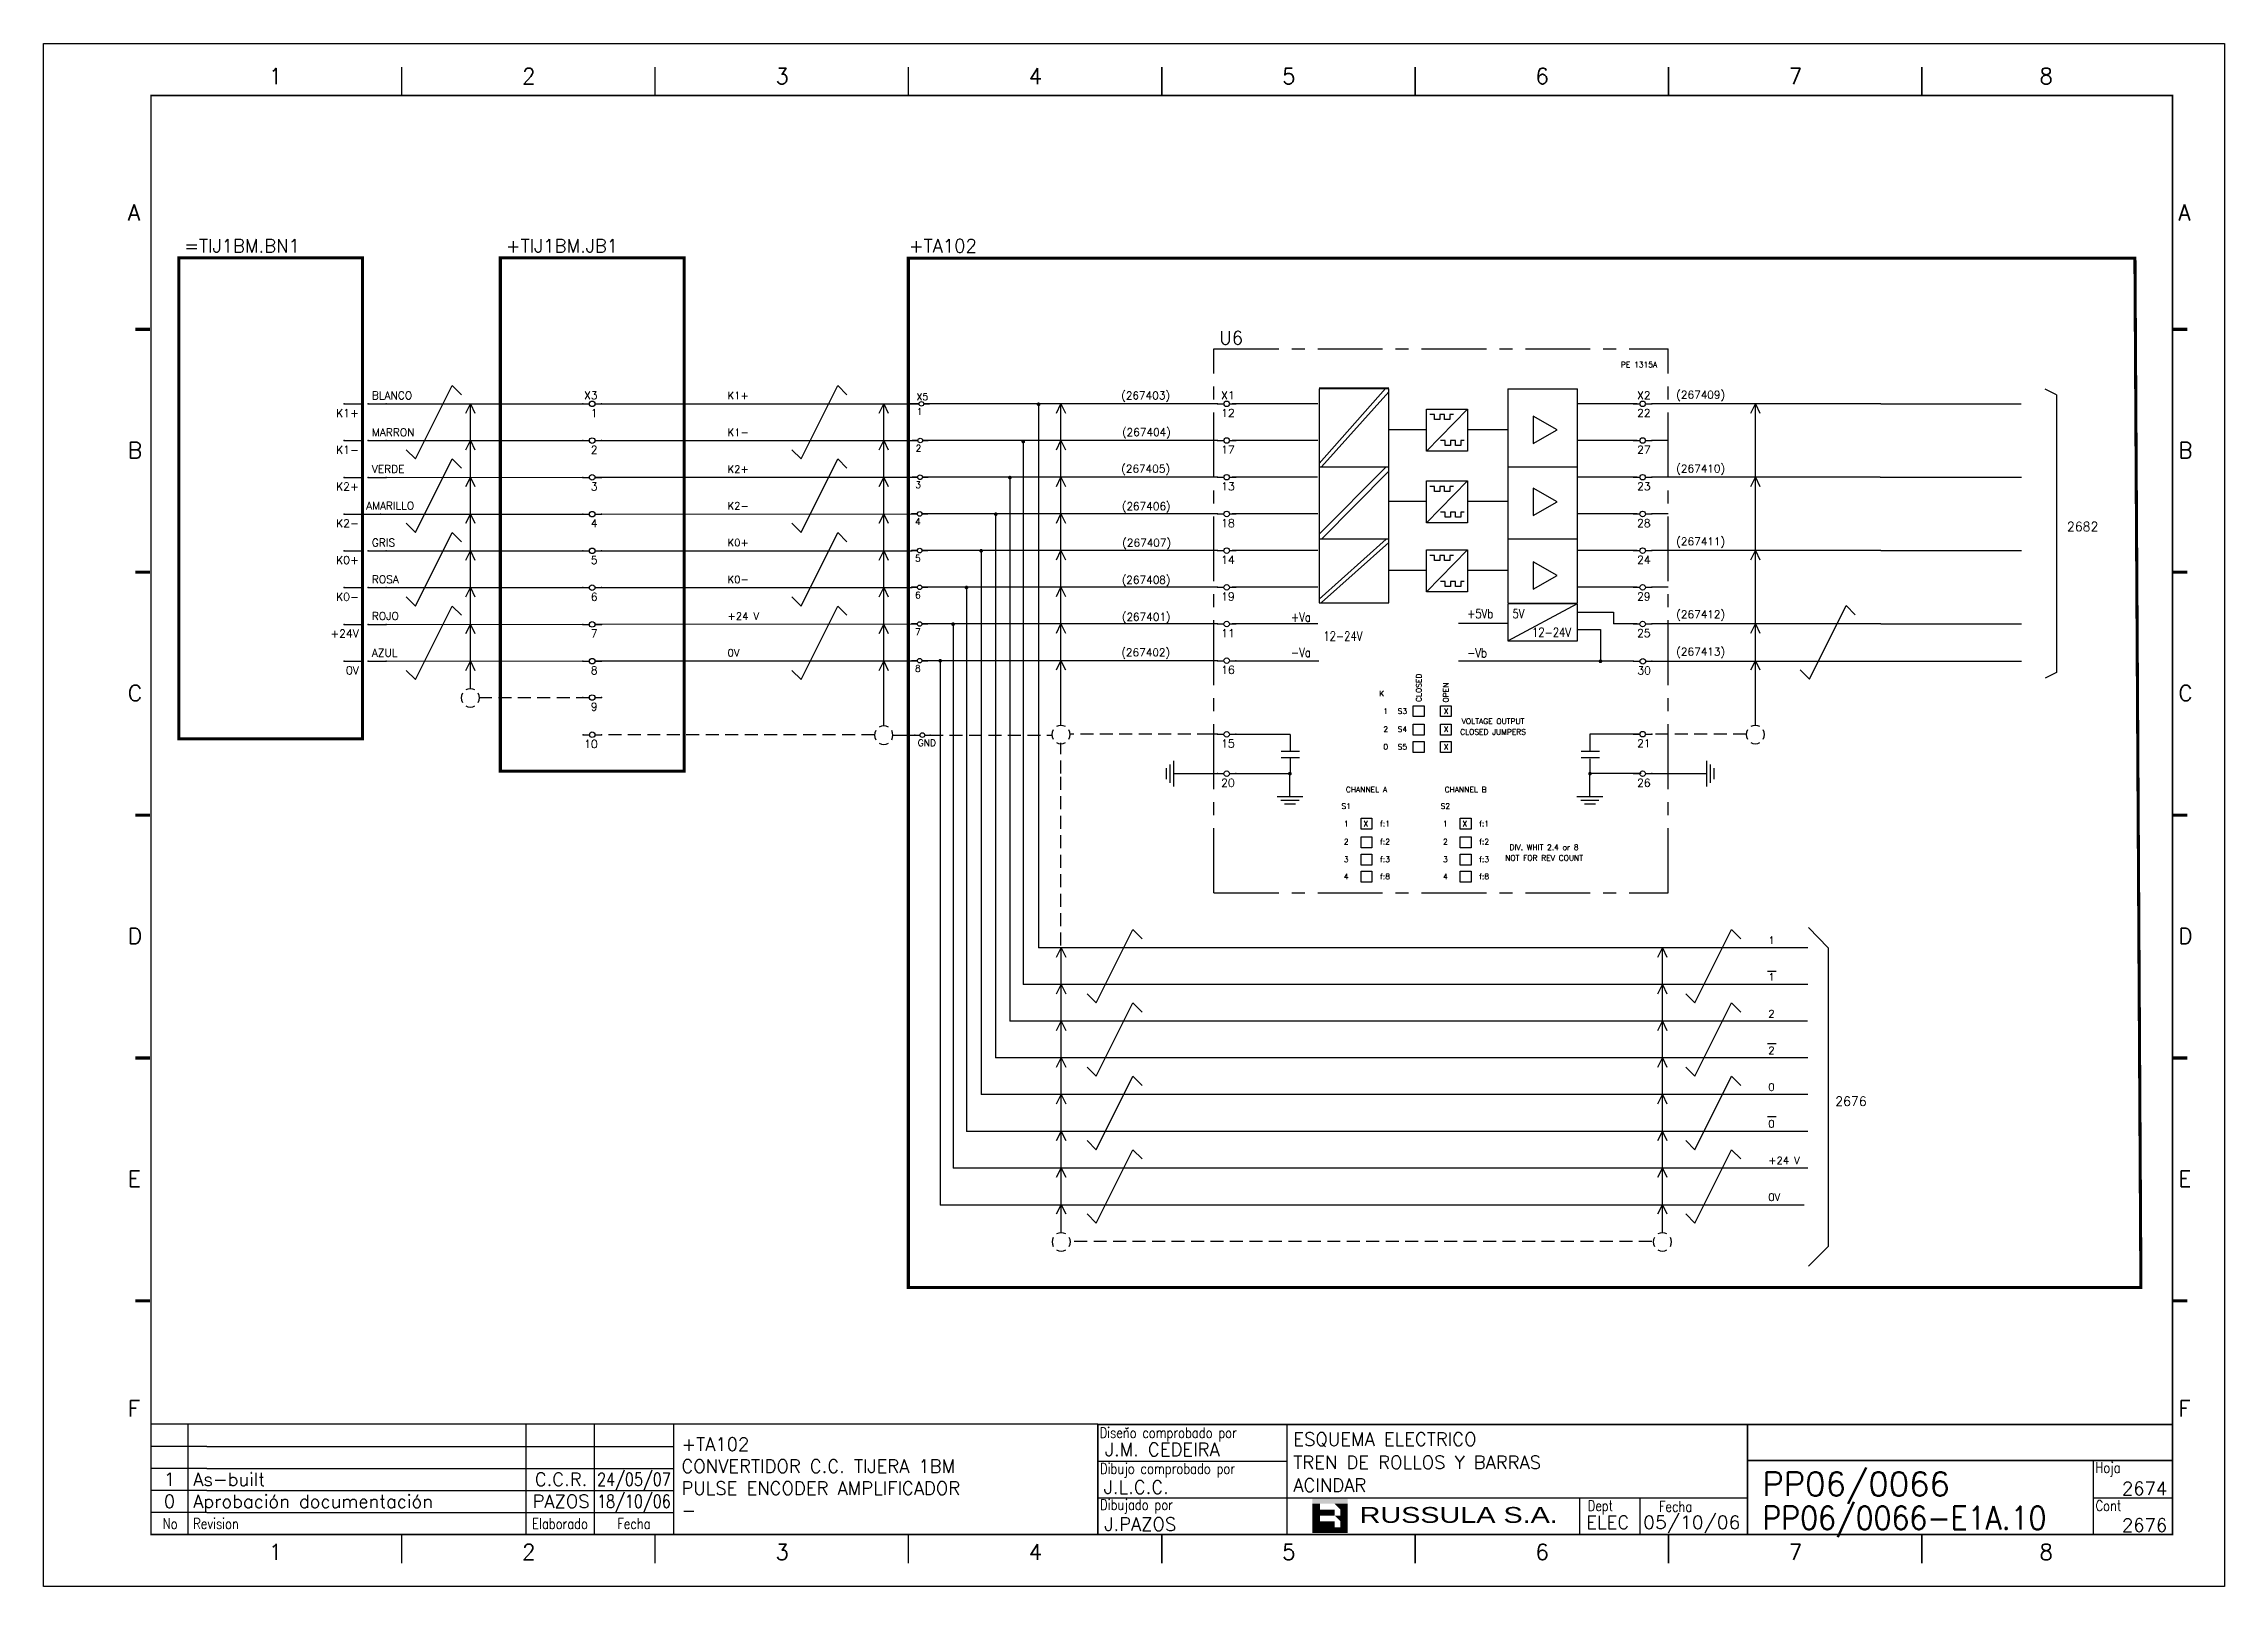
# Model space of a CAD drawing. Extents: x -25 to 1044, y -25744 to 292.
# Drawn here: x 479.2 to 899.2, y -16798.9 to -16501.9 of the extents above; entities that cross this region are included whole.
import ezdxf
from ezdxf.enums import TextEntityAlignment as Align

# ---------------------------------------------------------------- set-up
doc = ezdxf.new("R2010")
doc.units = 0
doc.header["$LTSCALE"] = 10
doc.header["$MEASUREMENT"] = 0
for name, pattern in [('CENTER', [2, 1.25, -0.25, 0.25, -0.25]), ('DASHDOT', [1, 0.5, -0.25, 0, -0.25]), ('HIDDEN', [0.375, 0.25, -0.125])]:
    doc.linetypes.add(name, pattern=pattern)
doc.layers.get('0').update_dxf_attribs({"linetype": 'CONTINUOUS'})
for name, color, linetype in [('1', 7, 'CONTINUOUS'), ('10', 5, 'CONTINUOUS'), ('102', 7, 'CONTINUOUS'), ('2', 7, 'CONTINUOUS'), ('25', 3, 'CONTINUOUS'), ('25PK', 4, 'CENTER'), ('35', 2, 'CONTINUOUS'), ('8', 1, 'CONTINUOUS'), ('9', 6, 'CONTINUOUS'), ('DIBUJO', 7, 'CONTINUOUS'), ('NODE', 7, 'CONTINUOUS')]:
    doc.layers.add(name, color=color, linetype=linetype)
doc.styles.add('ABBSTYLE', font='ROMANS.SHX', dxfattribs={"width": 0.8})
doc.styles.add('HELVETICA', font='HELV.SHX')
doc.styles.add('LABEL', font='SIMPLEX', dxfattribs={"width": 0.8, "height": 4})
doc.styles.add('ROMANS', font='romans')
doc.styles.get("Standard").update_dxf_attribs({"font": 'simplex'})

msp = doc.modelspace()

# ---------------------------------------------------------------- texts
at = {"layer": '2', "color": 6}
for s, height, p in [('=TIJ1BM.BN1', 2.5478, (506.26, -16542.1)), ('+TIJ1BM.JB1', 2.5478, (568.19, -16542.1)), ('+TA102', 2.543, (645.83, -16542.09)), ('U6', 2.543, (705.61, -16559.82)), ('(267403)', 1.483, (686.7, -16570.38)), ('(267409)', 1.483, (793.62, -16570.24)), ('(267404)', 1.483, (686.87, -16577.44)), ('(267405)', 1.483, (686.71, -16584.48)), ('(267410)', 1.483, (793.62, -16584.44)), ('(267406)', 1.483, (686.82, -16591.69)), ('(267407)', 1.483, (686.92, -16598.73)), ('(267411)', 1.483, (793.62, -16598.48)), ('(267408)', 1.483, (686.81, -16605.87)), ('(267412)', 1.483, (793.62, -16612.52)), ('(267401)', 1.483, (686.82, -16612.99)), ('(267402)', 1.483, (686.74, -16619.84)), ('(267413)', 1.483, (793.62, -16619.7))]:
    msp.add_text(s, height=height, dxfattribs=at).set_placement(p)
at = {"layer": '2', "color": 7, "style": 'ROMANS'}
for s, height, p in [('PE 1315A', 1.06, (786.44, -16563.7)), ('K', 1.06, (736.87, -16627.02)), ('1', 1.06, (737.65, -16630.4)), ('S3', 1.06, (740.86, -16630.4)), ('X', 1.06, (749.28, -16630.4)), ('VOLTAGE OUTPUT', 1.0596, (758.33, -16632.35)), ('2', 1.06, (737.65, -16633.88)), ('S4', 1.06, (740.86, -16633.88)), ('X', 1.06, (749.28, -16633.88)), ('CLOSED JUMPERS', 1.0596, (758.33, -16634.41)), ('0', 1.06, (737.65, -16637.27)), ('S5', 1.06, (740.86, -16637.27)), ('X', 1.06, (749.28, -16637.27)), ('S1', 1.06, (730.04, -16648.69)), ('CHANNEL A', 1.06, (733.95, -16645.5)), ('S2', 1.06, (749.14, -16648.69)), ('CHANNEL B', 1.06, (753.05, -16645.5)), ('1', 1.06, (730.04, -16652.08)), ('X', 1.06, (733.82, -16652.08)), ('f:1', 1.06, (737.52, -16652.08)), ('1', 1.06, (749.14, -16652.08)), ('X', 1.06, (752.91, -16652.08)), ('f:1', 1.06, (756.61, -16652.08)), ('2', 1.06, (730.04, -16655.55)), ('f:2', 1.06, (737.52, -16655.55)), ('2', 1.06, (749.14, -16655.55)), ('f:2', 1.06, (756.61, -16655.55)), ('DIV. WHIT 2.4 or 8', 1.0596, (768.15, -16656.61)), ('3', 1.06, (730.04, -16658.94)), ('f:3', 1.06, (737.52, -16658.94)), ('3', 1.06, (749.14, -16658.94)), ('f:3', 1.06, (756.61, -16658.94)), ('NOT FOR REV COUNT', 1.0596, (768.15, -16658.67)), ('4', 1.06, (730.04, -16662.23)), ('f:8', 1.06, (737.52, -16662.23)), ('4', 1.06, (749.14, -16662.23)), ('f:8', 1.06, (756.61, -16662.23))]:
    msp.add_text(s, height=height, dxfattribs=at).set_placement(p, align=Align.MIDDLE)
for s, height, p in [('K1+', 1.415, (610.9, -16570.36)), ('K1-', 1.415, (610.9, -16577.44)), ('K2+', 1.415, (610.9, -16584.52)), ('K2-', 1.415, (610.9, -16591.59)), ('K0+', 1.415, (610.9, -16598.67)), ('K0-', 1.415, (610.9, -16605.75)), ('+24 V', 1.415, (610.9, -16612.82)), ('0V', 1.415, (610.9, -16619.9)), ('1', 1.41, (811.34, -16675.23)), ('1', 1.41, (811.34, -16682.29)), ('2', 1.41, (811.34, -16689.36)), ('2', 1.41, (811.34, -16696.42)), ('0', 1.41, (811.34, -16703.48)), ('0', 1.41, (811.34, -16710.55)), ('+24 V', 1.413, (811.34, -16717.61)), ('0V', 1.413, (811.34, -16724.68))]:
    msp.add_text(s, height=height, dxfattribs=at).set_placement(p)
for s, p in [('CLOSED', (744.03, -16625.91)), ('OPEN', (749.23, -16626.84))]:
    msp.add_text(s, height=1.06, rotation=90, dxfattribs=at).set_placement(p, align=Align.MIDDLE)
at = {"layer": '2', "color": 7, "char_height": 1.766, "attachment_point": 1, "style": 'ROMANS'}
for s, insert, width in [('{\\C1;2682}', (868.85, -16593.99), 11.8189), ('{\\C1;2676}', (824.22, -16704.62), 10.9635)]:
    msp.add_mtext(s, dxfattribs=dict(at, insert=insert, width=width))
at = {"layer": '25', "color": 7, "style": 'ABBSTYLE', "width": 0.8}
for s, p in [('+5Vb', (753.34, -16612.52)), ('5V', (762.07, -16612.52)), ('+Va', (719.42, -16613.19)), ('12-24V', (725.65, -16616.84)), ('12-24V', (765.83, -16616.12)), ('-Va', (719.42, -16620)), ('-Vb', (753.34, -16620.06))]:
    msp.add_text(s, height=1.766, dxfattribs=at).set_placement(p)

# ---------------------------------------------------------------- blocks, each defined once
blk = doc.blocks.new('$030107')
at = {"layer": '102'}
for start, end in [(150, 210), (60, 120), (330, 30), (240, 300)]:
    blk.add_arc((0, 0), 2.5, start, end, dxfattribs=at)
blk = doc.blocks.new('NOD', base_point=(237.5, 170))
at = {"layer": 'NODE'}
blk.add_point((237.5, 170), dxfattribs=at)
blk = doc.blocks.new('$$PLL21C')
for p, q in [((-2.5, 0), (-0.75, 0)), ((0.75, 0), (2.5, 0))]:
    blk.add_line(p, q)
at = {"layer": '2'}
blk.add_circle((0, 0), 0.75, dxfattribs=at)
for p in [(-2.5, 0), (2.5, 0)]:
    blk.add_blockref('NOD', p, dxfattribs=at)
at = {"layer": '8'}
blk.add_attdef('*A', (-1.5, -3.575), '', height=2.15, dxfattribs=at)
at = {"layer": '9'}
blk.add_attdef('ID', (-1.5, 1.25), '', height=2.15, dxfattribs=at)
blk = doc.blocks.new('$$PLR12')
blk.add_line((-2.5, 0), (2.5, 0))
at = {"layer": '2'}
for p in [(-2.5, 0), (2.5, 0)]:
    blk.add_blockref('NOD', p, dxfattribs=at)
at = {"layer": '8'}
blk.add_attdef('*A', text='', height=2.15, dxfattribs=at).set_placement((1.5, -3.575), align=Align.RIGHT)
at = {"layer": '9'}
blk.add_attdef('ID', text='', height=2.15, dxfattribs=at).set_placement((1.5, 1.25), align=Align.RIGHT)
blk = doc.blocks.new('$$PLL21')
blk.add_line((-2.5, 0), (2.5, 0))
at = {"layer": '2'}
for p in [(-2.5, 0), (2.5, 0)]:
    blk.add_blockref('NOD', p, dxfattribs=at)
at = {"layer": '8'}
blk.add_attdef('*A', (-1.5, -3.575), '', height=2.15, dxfattribs=at)
at = {"layer": '9'}
blk.add_attdef('ID', (-1.5, 1.25), '', height=2.15, dxfattribs=at)
blk = doc.blocks.new('$$PLR12C')
for p, q in [((-2.5, 0), (-0.75, 0)), ((0.75, 0), (2.5, 0))]:
    blk.add_line(p, q)
at = {"layer": '2'}
blk.add_circle((0, 0), 0.75, dxfattribs=at)
for p in [(-2.5, 0), (2.5, 0)]:
    blk.add_blockref('NOD', p, dxfattribs=at)
at = {"layer": '8'}
blk.add_attdef('*A', text='', height=2.15, dxfattribs=at).set_placement((1.5, -3.575), align=Align.RIGHT)
at = {"layer": '9'}
blk.add_attdef('ID', text='', height=2.15, dxfattribs=at).set_placement((1.5, 1.25), align=Align.RIGHT)
blk = doc.blocks.new('newcajec')
at = {"layer": '1'}
for p, q in [((179.4, 20.85), (0.13, 20.85)), ((7, 20.85), (7, 0)), ((71, 20.85), (71, 0)), ((84, 20.85), (84, 0.09)), ((99, 20.85), (99, 0)), ((215.2, 20.8), (215.2, 0)), ((10.6, 16.64), (0, 16.64)), ((10.6, 16.64), (99, 16.64)), ((184.64, 20.18), (184.81, 20.01)), ((184.81, 20.01), (185.18, 20.25)), ((10.6, 12.48), (0, 12.48)), ((10.6, 12.48), (99, 12.48)), ((179.4, 13.87), (215.2, 13.87)), ((368, 14.06), (368, 0)), ((10.6, 8.32), (0, 8.32)), ((10.6, 8.32), (99, 8.32)), ((10.6, 4.16), (0, 4.16)), ((10.6, 4.16), (99, 4.16)), ((179.4, 6.93), (267.63, 6.93)), ((267.63, 6.93), (302.5, 6.93)), ((270.63, 6.91), (270.63, 0)), ((282.07, 6.93), (282.07, 0)), ((368, 6.93), (383, 6.93))]:
    blk.add_line(p, q, dxfattribs=at)
for points in [[(47.5, 272.5, 0.3, 0.3, 0), (47.5, 277.91, 0.3, 0.3, 0)], [(95.5, 272.5, 0.3, 0.3, 0), (95.5, 277.91, 0.3, 0.3, 0)], [(143.5, 272.5, 0.3, 0.3, 0), (143.5, 277.91, 0.3, 0.3, 0)], [(191.5, 272.5, 0.3, 0.3, 0), (191.5, 277.91, 0.3, 0.3, 0)], [(239.5, 272.5, 0.3, 0.3, 0), (239.5, 277.91, 0.3, 0.3, 0)], [(287.5, 272.5, 0.3, 0.3, 0), (287.5, 277.91, 0.3, 0.3, 0)], [(335.5, 272.5, 0.3, 0.3, 0), (335.5, 277.91, 0.3, 0.3, 0)], [(-2.99, 228.23, 0.6, 0.6, 0), (-0.18, 228.23, 0.6, 0.6, 0)], [(383.01, 228.23, 0.6, 0.6, 0), (385.82, 228.23, 0.6, 0.6, 0)], [(-2.99, 182.23, 0.6, 0.6, 0), (-0.18, 182.23, 0.6, 0.6, 0)], [(383.01, 182.23, 0.6, 0.6, 0), (385.82, 182.23, 0.6, 0.6, 0)], [(-2.99, 136.23, 0.6, 0.6, 0), (-0.18, 136.23, 0.6, 0.6, 0)], [(383.01, 136.23, 0.6, 0.6, 0), (385.82, 136.23, 0.6, 0.6, 0)], [(-2.99, 90.23, 0.6, 0.6, 0), (-0.18, 90.23, 0.6, 0.6, 0)], [(383.01, 90.23, 0.6, 0.6, 0), (385.82, 90.23, 0.6, 0.6, 0)], [(-2.99, 44.23, 0.6, 0.6, 0), (-0.18, 44.23, 0.6, 0.6, 0)], [(383.01, 44.23, 0.6, 0.6, 0), (385.82, 44.23, 0.6, 0.6, 0)], [(383, 20.8, 0.3, 0.3, 0), (179.4, 20.8, 0.3, 0.3, 0), (179.4, 0, 0.3, 0.3, 0)], [(302.5, 20.8, 0.3, 0.3, 0), (302.5, 0, 0.3, 0.3, 0)], [(302.5, 14, 0.3, 0.3, 0), (383, 14, 0.3, 0.3, 0)], [(47.5, -5.5, 0.3, 0.3, 0), (47.5, -0.09, 0.3, 0.3, 0)], [(95.5, -5.5, 0.3, 0.3, 0), (95.5, -0.09, 0.3, 0.3, 0)], [(143.5, -5.5, 0.3, 0.3, 0), (143.5, -0.09, 0.3, 0.3, 0)], [(191.5, -5.5, 0.3, 0.3, 0), (191.5, -0.09, 0.3, 0.3, 0)], [(239.5, -5.5, 0.3, 0.3, 0), (239.5, -0.09, 0.3, 0.3, 0)], [(287.5, -5.5, 0.3, 0.3, 0), (287.5, -0.09, 0.3, 0.3, 0)], [(335.5, -5.5, 0.3, 0.3, 0), (335.5, -0.09, 0.3, 0.3, 0)]]:
    blk.add_lwpolyline(points, format="xyseb", dxfattribs=at)
at = {"layer": '1', "const_width": 0.3}
blk.add_lwpolyline([(0, 0), (0, 272.5), (383, 272.5), (383, 0)], close=True, dxfattribs=at)
at = {"layer": '2', "color": 14}
for p, q in [((221.42, 4.69), (221.42, 5.81)), ((221.42, 2.47), (221.42, 3.58))]:
    blk.add_line(p, q, dxfattribs=at)
for points in [[(220.05, 5.81), (220.05, 6.92), (226.74, 5.81), (226.74, 6.92)], [(221.42, 2.47), (220.05, 2.47), (221.42, 5.81), (220.05, 5.81)], [(221.42, 4.69), (224.25, 4.69), (221.42, 3.58), (224.25, 3.58)], [(224.25, 5.81), (225.37, 5.81), (225.37, 4.69)], [(225.37, 5.81), (226.74, 5.81), (225.37, 1.35), (226.74, 1.35)], [(224.25, 0.24), (224.25, 2.47), (220.05, 0.24), (220.05, 2.47)], [(224.25, 3.58), (225.37, 3.58), (225.37, 2.47)], [(226.74, 1.35), (226.74, 0.24), (224.25, 1.35), (224.25, 0.24)]]:
    blk.add_solid(points, dxfattribs=at)
at = {"layer": '1', "style": 'ROMANS'}
for s, p in [('1', (22.29, 274.68)), ('2', (70.29, 274.68)), ('3', (118.29, 274.68)), ('4', (166.29, 274.68)), ('5', (214.29, 274.68)), ('6', (262.29, 274.68)), ('7', (310.29, 274.68)), ('8', (357.79, 274.68)), ('A', (-4.37, 248.84)), ('A', (384.13, 248.84)), ('B', (-4.37, 203.84)), ('B', (384.13, 203.84)), ('C', (-4.37, 157.84)), ('C', (384.13, 157.84)), ('D', (-4.37, 111.84)), ('D', (384.13, 111.84)), ('E', (-4.37, 65.84)), ('E', (384.13, 65.84)), ('F', (-4.37, 22.34)), ('F', (384.13, 22.34)), ('1', (22.29, -4.82)), ('2', (70.29, -4.82)), ('3', (118.29, -4.82)), ('4', (166.29, -4.82)), ('5', (214.29, -4.82)), ('6', (262.29, -4.82)), ('7', (310.29, -4.82)), ('8', (357.79, -4.82))]:
    blk.add_text(s, height=3, dxfattribs=at).set_placement(p)
at = {"layer": '1', "style": 'LABEL', "width": 0.8}
for s, p in [('Diseno comprobado por', (179.73, 18.27)), ('Dibujo comprobado por', (179.81, 11.47)), ('Hoja', (368.38, 11.66)), ('Dibujado por', (179.83, 4.64)), ('Fecha', (285.71, 4.3)), ('Cont', (368.43, 4.46)), ('No', (2.23, 1.05)), ('Revision', (8, 1.05))]:
    blk.add_text(s, height=2, dxfattribs=at).set_placement(p)
for s, p in [('Dept', (274.61, 4.44)), ('Elaborado', (77.5, 1.05)), ('Fecha', (91.5, 1.05))]:
    blk.add_text(s, height=2, dxfattribs=at).set_placement(p, align=Align.CENTER)
at = {"layer": '10', "style": 'ROMANS'}
for tag, p in [('REV41', (3.5, 18.74)), ('REV43', (77.7, 18.74)), ('REV31', (3.5, 14.58)), ('REV33', (77.7, 14.58)), ('REV21', (3.5, 10.42)), ('REV23', (77.7, 10.42)), ('REV11', (3.5, 6.27)), ('REV13', (77.7, 6.27))]:
    blk.add_attdef(tag, text='', height=2.5, dxfattribs=at).set_placement(p, align=Align.MIDDLE)
for tag, p, height in [('REV42', (8, 17.49), 2.5), ('SHEETNAME1', (100.5, 15.83), 2.5), ('DESIGNCHECK', (180.74, 14.83), 2.5), ('DOCUMENTTYPE', (216.43, 16.8), 2.5), ('NOTA', (305.32, 15.8), 3), ('REV32', (8, 13.33), 2.5), ('SHEETNAME2', (100.5, 11.67), 2.5), ('OBJECT', (216.43, 12.4), 2.5), ('REV22', (8, 9.17), 2.5), ('SHEETNAME3', (100.5, 7.51), 2.5), ('DRAWINGCHECK', (180.53, 7.71), 2.5), ('CUSTOMER', (216.43, 8.08), 2.5), ('ORDER', (305.32, 7.3), 4.5), ('REV12', (8, 5.01), 2.5), ('SHEETNAME4', (100.5, 3.35), 2.5), ('DOCUMENT_ID', (305.32, 0.93), 4.4), ('USER', (180.63, 0.71), 2.5), ('DEPARTMENT', (271.93, 1.05), 2.5)]:
    blk.add_attdef(tag, p, '', height=height, dxfattribs=at)
for tag, width, p, p2 in [('REV44', 1.221199, (84.53, 17.49), (98.48, 17.49)), ('REV34', 1.221199, (84.53, 13.33), (98.48, 13.33)), ('REV24', 1.221199, (84.53, 9.17), (98.48, 9.17)), ('REV14', 1.221199, (84.53, 5.01), (98.48, 5.01)), ('CREATED2', 7.039915, (282.71, 1.05), (301.14, 1.05))]:
    blk.add_attdef(tag, text='', height=2.5, dxfattribs=dict(at, width=width)).set_placement(p, p2, align=Align.FIT)
for tag, p in [('SHEET', (382, 7.43)), ('NEXTSHEET', (382, 0.5))]:
    blk.add_attdef(tag, text='', height=2.5, dxfattribs=at).set_placement(p, align=Align.RIGHT)
at = {"layer": 'DIBUJO', "color": 14, "style": 'HELVETICA', "width": 1.3}
blk.add_text('RUSSULA S.A.', height=3, dxfattribs=at).set_placement((229, 2.19))

# ---------------------------------------------------------------- linework, layer by layer
for p, q in [((545.17, -16571.25), (584.29, -16571.25)), ((585.35, -16571.25), (646.75, -16571.25)), ((545.17, -16578.32), (584.29, -16578.32)), ((585.35, -16578.32), (646.42, -16578.31)), ((545.17, -16585.4), (584.29, -16585.39)), ((585.35, -16585.39), (646.42, -16585.37)), ((544.06, -16592.48), (584.29, -16592.46)), ((585.35, -16592.46), (646.42, -16592.44)), ((545.17, -16599.55), (584.29, -16599.55)), ((585.35, -16599.55), (646.42, -16599.55)), ((545.17, -16606.63), (584.29, -16606.63)), ((585.35, -16606.63), (646.42, -16606.63)), ((545.17, -16613.71), (584.29, -16613.68)), ((585.35, -16613.68), (646.42, -16613.63)), ((545.17, -16620.79), (584.29, -16620.75)), ((585.35, -16620.75), (646.42, -16620.69)), ((785.4, -16620.81), (751.64, -16620.81)), ((788.94, -16620.81), (860.07, -16620.81)), ((645.35, -16635.04), (646.93, -16635.02)), ((708.09, -16634.87), (719.22, -16634.87)), ((719.22, -16639.41), (719.22, -16642.44)), ((788.9, -16642.44), (799.41, -16642.44))]:
    msp.add_line(p, q)
at = {"linetype": 'HIDDEN'}
for p, q in [((649.9, -16635.02), (673.35, -16635.02)), ((703.85, -16634.87), (676.87, -16634.87)), ((704.55, -16634.87), (703.85, -16634.87)), ((807.08, -16634.87), (789.43, -16634.84))]:
    msp.add_line(p, q, dxfattribs=at)
at = {"layer": '2', "color": 7}
for p, q in [((550.8, -16581.86), (557.88, -16567.71)), ((557.88, -16567.71), (559.65, -16569.48)), ((625.05, -16581.86), (632.13, -16567.71)), ((632.13, -16567.71), (633.9, -16569.48)), ((724.84, -16582.72), (737.62, -16568.32)), ((725.28, -16583.4), (738.24, -16568.91)), ((866.84, -16569.5), (864.66, -16568.39)), ((560.47, -16573.01), (561.36, -16571.25)), ((561.36, -16626.09), (561.36, -16571.25)), ((561.36, -16571.25), (562.24, -16573.01)), ((640.09, -16573.01), (640.98, -16571.25)), ((640.98, -16633.26), (640.98, -16571.25)), ((640.98, -16571.25), (641.86, -16573.01)), ((647.79, -16571.25), (645.71, -16571.25)), ((705.26, -16571.25), (648.68, -16571.25)), ((670.77, -16571.35), (670.77, -16675.98)), ((674.23, -16573.01), (675.11, -16571.25)), ((675.11, -16633.15), (675.11, -16571.25)), ((675.11, -16571.25), (675.99, -16573.01)), ((724.57, -16571.25), (708.09, -16571.25)), ((745.5, -16580.33), (753.43, -16572.24)), ((786.08, -16571.25), (774.58, -16571.25)), ((833, -16571.25), (788.9, -16571.25)), ((807.96, -16573.01), (808.84, -16571.25)), ((808.84, -16633.15), (808.84, -16571.25)), ((808.84, -16571.25), (809.73, -16573.01)), ((833, -16571.25), (860.02, -16571.25)), ((866.84, -16569.5), (866.84, -16622.98)), ((745.49, -16576.24), (738.23, -16576.24)), ((747.03, -16573.33), (746.13, -16573.33)), ((747.03, -16574.29), (747.03, -16573.33)), ((748.07, -16574.29), (747.03, -16574.29)), ((748.99, -16573.33), (748.07, -16573.33)), ((748.07, -16573.33), (748.07, -16574.29)), ((748.99, -16574.29), (748.99, -16573.33)), ((750.02, -16574.29), (748.99, -16574.29)), ((750.69, -16573.33), (750.02, -16573.33)), ((750.02, -16573.33), (750.02, -16574.29)), ((761.18, -16576.24), (753.41, -16576.24)), ((549.03, -16580.09), (550.8, -16581.86)), ((560.47, -16580.09), (561.36, -16578.32)), ((561.36, -16578.32), (562.24, -16580.09)), ((623.28, -16580.09), (625.05, -16581.86)), ((640.09, -16580.09), (640.98, -16578.32)), ((640.98, -16578.32), (641.86, -16580.09)), ((647.57, -16578.31), (646.42, -16578.31)), ((705.26, -16578.31), (648.46, -16578.31)), ((667.86, -16578.31), (667.86, -16683.04)), ((674.23, -16580.08), (675.11, -16578.31)), ((675.11, -16578.31), (675.99, -16580.08)), ((724.57, -16578.31), (708.09, -16578.31)), ((749.12, -16578.31), (748.22, -16578.31)), ((749.12, -16579.26), (749.12, -16578.31)), ((750.16, -16579.26), (749.12, -16579.26)), ((750.16, -16578.31), (750.16, -16579.26)), ((751.08, -16578.31), (750.16, -16578.31)), ((751.08, -16579.26), (751.08, -16578.31)), ((752.12, -16579.26), (751.08, -16579.26)), ((752.12, -16578.31), (752.12, -16579.26)), ((752.78, -16578.31), (752.12, -16578.31)), ((786.08, -16578.31), (774.58, -16578.31)), ((792.08, -16578.31), (788.9, -16578.31)), ((550.8, -16596.02), (557.88, -16581.86)), ((557.88, -16581.86), (559.65, -16583.63)), ((560.47, -16587.17), (561.36, -16585.4)), ((561.36, -16585.4), (562.24, -16587.17)), ((625.05, -16596.02), (632.13, -16581.86)), ((632.13, -16581.86), (633.9, -16583.63)), ((640.09, -16587.17), (640.98, -16585.4)), ((640.98, -16585.4), (641.86, -16587.17)), ((647.53, -16585.37), (646.42, -16585.37)), ((705.26, -16585.37), (648.42, -16585.37)), ((665.26, -16585.37), (665.26, -16690.11)), ((674.23, -16587.14), (675.11, -16585.37)), ((675.11, -16585.37), (675.99, -16587.14)), ((724.49, -16585.37), (708.09, -16585.37)), ((724.85, -16596.31), (737.63, -16583.47)), ((725.34, -16597.22), (738.21, -16584.25)), ((786.08, -16585.37), (774.58, -16585.37)), ((832.91, -16585.37), (788.9, -16585.37)), ((807.96, -16587.14), (808.84, -16585.37)), ((808.84, -16585.37), (809.73, -16587.14)), ((832.91, -16585.37), (860.07, -16585.37)), ((745.5, -16594.14), (753.43, -16586.06)), ((747.03, -16587.15), (746.13, -16587.15)), ((747.03, -16588.1), (747.03, -16587.15)), ((748.07, -16588.1), (747.03, -16588.1)), ((748.99, -16587.15), (748.07, -16587.15)), ((748.07, -16587.15), (748.07, -16588.1)), ((748.99, -16588.1), (748.99, -16587.15)), ((750.02, -16588.1), (748.99, -16588.1)), ((750.02, -16587.15), (750.02, -16588.1)), ((750.69, -16587.15), (750.02, -16587.15)), ((560.47, -16594.25), (561.36, -16592.48)), ((561.36, -16592.48), (562.24, -16594.25)), ((640.09, -16594.25), (640.98, -16592.48)), ((640.98, -16592.48), (641.86, -16594.25)), ((647.46, -16592.44), (646.42, -16592.44)), ((705.26, -16592.44), (648.35, -16592.44)), ((662.52, -16592.44), (662.52, -16697.17)), ((674.23, -16594.2), (675.11, -16592.44)), ((675.11, -16592.44), (675.99, -16594.2)), ((724.57, -16592.44), (708.09, -16592.44)), ((745.49, -16590.05), (738.23, -16590.05)), ((749.12, -16592.12), (748.22, -16592.12)), ((749.12, -16593.08), (749.12, -16592.12)), ((750.16, -16593.08), (749.12, -16593.08)), ((750.16, -16592.12), (750.16, -16593.08)), ((751.08, -16592.12), (750.16, -16592.12)), ((751.08, -16593.08), (751.08, -16592.12)), ((752.12, -16593.08), (751.08, -16593.08)), ((752.78, -16592.12), (752.12, -16592.12)), ((752.12, -16592.12), (752.12, -16593.08)), ((761.18, -16590.05), (753.41, -16590.05)), ((786.08, -16592.44), (774.58, -16592.44)), ((792.08, -16592.44), (788.9, -16592.44)), ((549.03, -16594.25), (550.8, -16596.02)), ((550.8, -16610.17), (557.88, -16596.02)), ((557.88, -16596.02), (559.65, -16597.79)), ((623.28, -16594.25), (625.05, -16596.02)), ((625.05, -16610.17), (632.13, -16596.02)), ((632.13, -16596.02), (633.9, -16597.79)), ((724.84, -16608.84), (737.75, -16597.27)), ((725.29, -16609.46), (738.24, -16597.95)), ((560.47, -16601.32), (561.36, -16599.55)), ((561.36, -16599.55), (562.24, -16601.32)), ((640.09, -16601.32), (640.98, -16599.55)), ((640.98, -16599.55), (641.86, -16601.32)), ((647.46, -16599.5), (646.42, -16599.5)), ((705.26, -16599.5), (648.35, -16599.5)), ((659.73, -16599.5), (659.73, -16704.24)), ((674.23, -16601.27), (675.11, -16599.5)), ((675.11, -16599.5), (675.99, -16601.27)), ((724.57, -16599.5), (708.09, -16599.5)), ((745.5, -16607.45), (753.43, -16599.37)), ((747.03, -16600.46), (746.13, -16600.46)), ((747.03, -16601.41), (747.03, -16600.46)), ((748.07, -16601.41), (747.03, -16601.41)), ((748.99, -16600.46), (748.07, -16600.46)), ((748.07, -16600.46), (748.07, -16601.41)), ((748.99, -16601.41), (748.99, -16600.46)), ((750.02, -16601.41), (748.99, -16601.41)), ((750.69, -16600.46), (750.02, -16600.46)), ((750.02, -16600.46), (750.02, -16601.41)), ((786.08, -16599.5), (774.58, -16599.5)), ((833, -16599.5), (788.9, -16599.5)), ((807.96, -16601.27), (808.84, -16599.5)), ((808.84, -16599.5), (809.73, -16601.27)), ((833, -16599.5), (860.07, -16599.5)), ((560.47, -16608.4), (561.36, -16606.63)), ((561.36, -16606.63), (562.24, -16608.4)), ((640.09, -16608.4), (640.98, -16606.63)), ((640.98, -16606.63), (641.86, -16608.4)), ((647.46, -16606.57), (646.42, -16606.57)), ((705.26, -16606.57), (648.35, -16606.57)), ((656.93, -16606.57), (656.93, -16711.3)), ((674.23, -16608.33), (675.11, -16606.57)), ((675.11, -16606.57), (675.99, -16608.33)), ((724.57, -16606.57), (708.09, -16606.57)), ((745.49, -16603.36), (738.23, -16603.36)), ((749.12, -16605.43), (748.22, -16605.43)), ((749.12, -16606.38), (749.12, -16605.43)), ((750.16, -16606.38), (749.12, -16606.38)), ((750.16, -16605.43), (750.16, -16606.38)), ((751.08, -16605.43), (750.16, -16605.43)), ((751.08, -16606.38), (751.08, -16605.43)), ((752.12, -16606.38), (751.08, -16606.38)), ((752.78, -16605.43), (752.12, -16605.43)), ((752.12, -16605.43), (752.12, -16606.38)), ((761.18, -16603.36), (753.41, -16603.36)), ((786.08, -16606.57), (774.58, -16606.57)), ((792.08, -16606.57), (788.9, -16606.57)), ((549.03, -16608.4), (550.8, -16610.17)), ((550.8, -16624.33), (557.88, -16610.17)), ((557.88, -16610.17), (559.65, -16611.94)), ((623.28, -16608.4), (625.05, -16610.17)), ((625.05, -16624.33), (632.13, -16610.17)), ((632.13, -16610.17), (633.9, -16611.94)), ((761.2, -16616.86), (774.59, -16609.71)), ((819.26, -16624.23), (826.32, -16610.1)), ((826.32, -16610.1), (828.09, -16611.86)), ((560.47, -16615.48), (561.36, -16613.71)), ((561.36, -16613.71), (562.24, -16615.48)), ((640.09, -16615.48), (640.98, -16613.71)), ((640.98, -16613.71), (641.86, -16615.48)), ((647.46, -16613.63), (646.42, -16613.63)), ((705.26, -16613.63), (648.35, -16613.63)), ((654.37, -16613.63), (654.37, -16718.36)), ((674.23, -16615.4), (675.11, -16613.63)), ((675.11, -16613.63), (675.99, -16615.4)), ((724.57, -16613.63), (708.09, -16613.63)), ((761.18, -16613.52), (751.64, -16613.52)), ((774.55, -16614.7), (779.01, -16614.7)), ((774.65, -16611.35), (781.51, -16611.35)), ((779.01, -16614.7), (779.01, -16620.7)), ((781.51, -16611.35), (781.51, -16613.63)), ((786.08, -16613.63), (781.51, -16613.63)), ((833, -16613.63), (788.9, -16613.63)), ((807.96, -16615.4), (808.84, -16613.63)), ((808.84, -16613.63), (809.73, -16615.4)), ((833, -16613.63), (860.07, -16613.63)), ((549.03, -16622.56), (550.8, -16624.33)), ((560.47, -16622.56), (561.36, -16620.79)), ((561.36, -16620.79), (562.24, -16622.56)), ((623.28, -16622.56), (625.05, -16624.33)), ((640.09, -16622.56), (640.98, -16620.79)), ((640.98, -16620.79), (641.86, -16622.56)), ((647.46, -16620.69), (646.42, -16620.69)), ((705.26, -16620.69), (648.35, -16620.69)), ((651.85, -16620.69), (651.85, -16725.51)), ((674.23, -16622.46), (675.11, -16620.69)), ((675.11, -16620.69), (675.99, -16622.46)), ((708.09, -16620.69), (724.78, -16620.69)), ((807.96, -16622.46), (808.84, -16620.69)), ((808.84, -16620.69), (809.73, -16622.46)), ((817.49, -16622.46), (819.26, -16624.23)), ((866.84, -16622.98), (864.66, -16624.08)), ((642.75, -16635.04), (645.35, -16635.04)), ((719.22, -16634.88), (719.22, -16638.16)), ((786.61, -16634.84), (776.99, -16634.84)), ((776.99, -16634.84), (776.99, -16638.16)), ((721.03, -16638.16), (717.53, -16638.16)), ((721.03, -16639.41), (717.53, -16639.41)), ((778.8, -16638.16), (775.3, -16638.16)), ((778.8, -16639.41), (775.3, -16639.41)), ((776.99, -16639.6), (776.99, -16642.19)), ((708.09, -16642.44), (719.22, -16642.44)), ((786.88, -16642.44), (776.99, -16642.44)), ((681.91, -16686.58), (688.97, -16672.45)), ((688.97, -16672.45), (690.74, -16674.21)), ((797.19, -16686.58), (804.26, -16672.45)), ((804.26, -16672.45), (806.02, -16674.21)), ((819.09, -16672.03), (822.87, -16675.97)), ((818.98, -16675.98), (670.77, -16675.98)), ((674.28, -16677.75), (675.16, -16675.98)), ((675.16, -16730.83), (675.16, -16675.98)), ((675.16, -16675.98), (676.04, -16677.75)), ((790.06, -16677.75), (790.94, -16675.98)), ((790.94, -16730.83), (790.94, -16675.98)), ((790.94, -16675.98), (791.82, -16677.75)), ((822.87, -16675.97), (822.87, -16733.46)), ((811.18, -16680.46), (812.82, -16680.46)), ((818.98, -16683.04), (667.86, -16683.04)), ((674.28, -16684.81), (675.16, -16683.04)), ((675.16, -16683.04), (676.04, -16684.81)), ((680.14, -16684.81), (681.91, -16686.58)), ((681.91, -16700.7), (688.97, -16686.58)), ((688.97, -16686.58), (690.74, -16688.34)), ((790.06, -16684.81), (790.94, -16683.04)), ((790.94, -16683.04), (791.82, -16684.81)), ((795.43, -16684.81), (797.19, -16686.58)), ((797.19, -16700.7), (804.26, -16686.58)), ((804.26, -16686.58), (806.02, -16688.34)), ((818.89, -16690.11), (665.26, -16690.11)), ((674.28, -16691.87), (675.16, -16690.11)), ((675.16, -16690.11), (676.04, -16691.87)), ((790.06, -16691.87), (790.94, -16690.11)), ((790.94, -16690.11), (791.82, -16691.87)), ((811.18, -16694.4), (812.82, -16694.4)), ((818.98, -16697.17), (662.52, -16697.17)), ((674.28, -16698.94), (675.16, -16697.17)), ((675.16, -16697.17), (676.04, -16698.94)), ((680.14, -16698.94), (681.91, -16700.7)), ((790.06, -16698.94), (790.94, -16697.17)), ((790.94, -16697.17), (791.82, -16698.94)), ((795.43, -16698.94), (797.19, -16700.7)), ((681.91, -16714.83), (688.97, -16700.7)), ((688.97, -16700.7), (690.74, -16702.47)), ((797.19, -16714.83), (804.26, -16700.7)), ((804.26, -16700.7), (806.02, -16702.47)), ((818.98, -16704.24), (659.73, -16704.24)), ((674.28, -16706), (675.16, -16704.24)), ((675.16, -16704.24), (676.04, -16706)), ((790.06, -16706), (790.94, -16704.24)), ((790.94, -16704.24), (791.82, -16706)), ((818.98, -16711.3), (656.93, -16711.3)), ((674.28, -16713.07), (675.16, -16711.3)), ((675.16, -16711.3), (676.04, -16713.07)), ((790.06, -16713.07), (790.94, -16711.3)), ((790.94, -16711.3), (791.82, -16713.07)), ((811.18, -16708.42), (812.82, -16708.42)), ((680.14, -16713.07), (681.91, -16714.83)), ((681.91, -16728.96), (688.97, -16714.83)), ((688.97, -16714.83), (690.74, -16716.6)), ((795.43, -16713.07), (797.19, -16714.83)), ((797.19, -16728.96), (804.26, -16714.83)), ((804.26, -16714.83), (806.02, -16716.6)), ((818.98, -16718.36), (654.37, -16718.36)), ((674.28, -16720.13), (675.16, -16718.36)), ((675.16, -16718.36), (676.04, -16720.13)), ((790.06, -16720.13), (790.94, -16718.36)), ((790.94, -16718.36), (791.82, -16720.13)), ((818.27, -16725.51), (651.85, -16725.51)), ((674.28, -16727.2), (675.16, -16725.43)), ((675.16, -16725.43), (676.04, -16727.2)), ((680.14, -16727.2), (681.91, -16728.96)), ((790.06, -16727.2), (790.94, -16725.43)), ((790.94, -16725.43), (791.82, -16727.2)), ((795.43, -16727.2), (797.19, -16728.96)), ((822.87, -16733.46), (819.09, -16737.24))]:
    msp.add_line(p, q, dxfattribs=at)
at = {"layer": '2', "color": 7, "linetype": 'HIDDEN'}
for p, q in [((563.01, -16627.79), (583.09, -16627.79)), ((639.2, -16634.95), (586.6, -16634.95)), ((705.26, -16634.87), (704.55, -16634.87)), ((675.07, -16642.44), (675.07, -16636.49)), ((675.07, -16675.55), (675.07, -16641.32)), ((702.66, -16732.5), (676.78, -16732.5)), ((788.91, -16732.5), (699.85, -16732.5))]:
    msp.add_line(p, q, dxfattribs=at)
at = {"layer": '2'}
for p, q in [((696.8, -16639.97), (696.8, -16644.91)), ((799.41, -16639.97), (799.41, -16644.91)), ((695.39, -16641.38), (695.39, -16643.5)), ((696.09, -16640.68), (696.09, -16644.21)), ((696.8, -16642.44), (705.26, -16642.44)), ((719.2, -16646.87), (719.2, -16642.44)), ((776.97, -16646.87), (776.97, -16642.44)), ((800.11, -16640.68), (800.11, -16644.21)), ((800.82, -16641.38), (800.82, -16643.5)), ((716.73, -16646.87), (721.67, -16646.87)), ((717.43, -16647.57), (720.97, -16647.57)), ((718.14, -16648.28), (720.26, -16648.28)), ((774.49, -16646.87), (779.44, -16646.87)), ((775.2, -16647.57), (778.73, -16647.57)), ((775.91, -16648.28), (778.03, -16648.28))]:
    msp.add_line(p, q, dxfattribs=at)
at = {"layer": '2', "color": 3, "linetype": 'DASHDOT'}
for points in [[(505.2, -16543.16, 0.594, 0.594, 0), (540.59, -16543.16, 0.594, 0.594, 0), (540.59, -16635.76, 0.594, 0.594, 0), (505.2, -16635.76, 0.594, 0.594, 0), (505.2, -16543.16, 0.594, 0.594, 0)], [(567.13, -16543.16, 0.594, 0.594, 0), (602.52, -16543.16, 0.594, 0.594, 0), (602.52, -16641.97, 0.594, 0.594, 0), (567.13, -16641.97, 0.594, 0.594, 0), (567.13, -16543.16, 0.594, 0.594, 0)], [(645.71, -16543.22, 0.593, 0.593, 0), (881.95, -16543.22, 0.593, 0.593, 0), (883.1, -16741.37, 0.593, 0.593, 0), (645.71, -16741.37, 0.593, 0.593, 0), (645.71, -16543.22, 0.593, 0.593, 0)]]:
    msp.add_lwpolyline(points, format="xyseb", dxfattribs=at)
at = {"layer": '2', "color": 7}
for points, const_width in [([(670.6, -16571.33, 1), (670.99, -16571.33, 1)], 0.318), ([(667.66, -16578.5, 1), (668.05, -16578.5, 1)], 0.318), ([(665.07, -16585.44, 1), (665.46, -16585.44, 1)], 0.318), ([(662.37, -16592.49, 1), (662.75, -16592.49, 1)], 0.318), ([(659.54, -16599.55, 1), (659.93, -16599.55, 1)], 0.318), ([(656.72, -16606.6, 1), (657.11, -16606.6, 1)], 0.318), ([(654.13, -16613.66, 1), (654.52, -16613.66, 1)], 0.318), ([(651.66, -16620.71, 1), (652.05, -16620.71, 1)], 0.318), ([(778.82, -16620.81, 1), (779.21, -16620.81, 1)], 0.318), ([(719.02, -16642.44, 1), (719.38, -16642.44, 1)], 0.353), ([(777.18, -16642.44, -1), (776.83, -16642.44, -1)], 0.353)]:
    msp.add_lwpolyline(points, format="xyb", close=True, dxfattribs=dict(at, const_width=const_width))
for points in [[(753.42, -16580.34), (745.52, -16580.34), (745.52, -16572.24), (753.42, -16572.24)], [(753.42, -16594.16), (745.52, -16594.16), (745.52, -16586.06), (753.42, -16586.06)], [(753.42, -16607.46), (745.52, -16607.46), (745.52, -16599.37), (753.42, -16599.37)], [(742.95, -16629.36), (745.04, -16629.36), (745.04, -16631.45), (742.95, -16631.45)], [(748.2, -16629.36), (750.29, -16629.36), (750.29, -16631.45), (748.2, -16631.45)], [(742.95, -16632.94), (745.04, -16632.94), (745.04, -16635.02), (742.95, -16635.02)], [(748.2, -16632.94), (750.29, -16632.94), (750.29, -16635.02), (748.2, -16635.02)], [(742.95, -16636.27), (745.04, -16636.27), (745.04, -16638.36), (742.95, -16638.36)], [(748.2, -16636.27), (750.29, -16636.27), (750.29, -16638.36), (748.2, -16638.36)], [(732.91, -16651.03), (735, -16651.03), (735, -16653.12), (732.91, -16653.12)], [(752.01, -16651.03), (754.1, -16651.03), (754.1, -16653.12), (752.01, -16653.12)], [(732.91, -16654.61), (735, -16654.61), (735, -16656.69), (732.91, -16656.69)], [(752.01, -16654.61), (754.1, -16654.61), (754.1, -16656.69), (752.01, -16656.69)], [(732.91, -16657.94), (735, -16657.94), (735, -16660.03), (732.91, -16660.03)], [(732.91, -16661.23), (735, -16661.23), (735, -16663.32), (732.91, -16663.32)], [(752.01, -16657.94), (754.1, -16657.94), (754.1, -16660.03), (752.01, -16660.03)], [(752.01, -16661.23), (754.1, -16661.23), (754.1, -16663.32), (752.01, -16663.32)]]:
    msp.add_lwpolyline(points, close=True, dxfattribs=at)
at = {"layer": '25PK'}
for p, q in [((704.55, -16560.63), (792.08, -16560.63)), ((704.55, -16665.41), (704.55, -16560.63)), ((792.08, -16665.41), (792.08, -16560.63)), ((704.55, -16665.41), (792.08, -16665.41))]:
    msp.add_line(p, q, dxfattribs=at)
at = {"layer": '35', "color": 7}
for p, q in [((724.84, -16568.22), (738.23, -16568.22)), ((738.23, -16568.26), (724.84, -16568.26)), ((738.23, -16568.33), (724.84, -16568.33)), ((724.84, -16568.33), (724.84, -16583.4)), ((738.23, -16583.4), (738.23, -16568.33)), ((761.19, -16568.34), (774.58, -16568.34)), ((761.19, -16568.34), (761.19, -16583.4)), ((774.58, -16583.4), (774.58, -16568.34)), ((724.84, -16583.4), (738.23, -16583.4)), ((724.84, -16583.44), (724.84, -16597.25)), ((738.23, -16583.44), (724.84, -16583.44)), ((738.23, -16597.25), (738.23, -16583.44)), ((761.19, -16583.4), (774.58, -16583.4)), ((774.58, -16583.44), (761.19, -16583.44)), ((761.19, -16583.44), (761.19, -16597.25)), ((774.58, -16597.25), (774.58, -16583.44)), ((724.84, -16597.25), (738.23, -16597.25)), ((724.84, -16597.29), (724.84, -16609.58)), ((738.23, -16597.29), (724.84, -16597.29)), ((738.23, -16609.58), (738.23, -16597.29)), ((761.19, -16597.25), (774.58, -16597.25)), ((774.58, -16597.29), (761.19, -16597.29)), ((761.19, -16597.29), (761.19, -16609.58)), ((774.58, -16609.58), (774.58, -16597.29)), ((724.84, -16609.58), (738.23, -16609.58)), ((761.2, -16609.62), (774.59, -16609.62)), ((761.2, -16609.7), (774.59, -16609.7)), ((774.59, -16609.74), (761.2, -16609.74)), ((761.2, -16609.74), (761.2, -16616.85)), ((774.59, -16616.85), (774.59, -16609.74)), ((761.2, -16616.85), (774.59, -16616.85))]:
    msp.add_line(p, q, dxfattribs=at)
for points in [[(766.07, -16573.61), (766.07, -16578.91), (770.66, -16576.26)], [(766.07, -16587.45), (766.07, -16592.75), (770.66, -16590.1)], [(766.07, -16601.63), (766.07, -16606.93), (770.66, -16604.28)]]:
    msp.add_lwpolyline(points, close=True, dxfattribs=at)
at = {"layer": 'DIBUJO'}
msp.add_lwpolyline([(479.17, -16501.9), (899.17, -16501.9), (899.17, -16798.9), (479.17, -16798.9), (479.17, -16501.9)], dxfattribs=at)

# ---------------------------------------------------------------- block references
at = {"layer": '2', "color": 7}
ref = msp.add_blockref('newcajec', (499.85, -16788.9), dxfattribs=dict(at, xscale=1.016513761467887, yscale=1.016513761467887, zscale=1.016513761467887))
ref.add_attrib('REV24', '24/05/07', dxfattribs={"layer": '10', "height": 2.541, "style": 'ROMANS', "width": 0.728168}).set_placement((585.77, -16779.57), (599.96, -16779.57), align=Align.FIT)
ref.add_attrib('SHEETNAME3', 'PULSE ENCODER AMPLIFICADOR', (602.01, -16781.27), dxfattribs={"layer": '10', "height": 2.5413, "style": 'ROMANS'})
ref.add_attrib('SHEETNAME2', 'CONVERTIDOR C.C. TIJERA 1BM', (602.01, -16777.04), dxfattribs={"layer": '10', "height": 2.5413, "style": 'ROMANS'})
ref.add_attrib('SHEETNAME1', '+TA102', (602.01, -16772.81), dxfattribs={"layer": '10', "height": 2.541, "style": 'ROMANS'})
ref.add_attrib('USER', 'J.PAZOS', (683.47, -16788.18), dxfattribs={"layer": '10', "height": 2.541, "style": 'ROMANS'})
ref.add_attrib('DRAWINGCHECK', 'J.L.C.C.', (683.36, -16781.06), dxfattribs={"layer": '10', "height": 2.541, "style": 'ROMANS'})
ref.add_attrib('DESIGNCHECK', 'J.M. CEDEIRA', (683.57, -16773.82), dxfattribs={"layer": '10', "height": 2.5413, "style": 'ROMANS'})
ref.add_attrib('REV22', 'As-built', (507.98, -16779.57), dxfattribs={"layer": '10', "height": 2.541, "style": 'ROMANS'})
ref.add_attrib('REV12', 'Aprobación documentación', (507.98, -16783.8), dxfattribs={"layer": '10', "height": 2.5413, "style": 'ROMANS'})
ref.add_attrib('REV21', '1', dxfattribs={"layer": '10', "height": 2.54, "style": 'ROMANS'}).set_placement((503.41, -16778.3), align=Align.MIDDLE)
ref.add_attrib('REV11', '0', dxfattribs={"layer": '10', "height": 2.54, "style": 'ROMANS'}).set_placement((503.41, -16782.53), align=Align.MIDDLE)
ref.add_attrib('SHEETNAME4', '-', (602.01, -16785.5), dxfattribs={"layer": '10', "height": 2.54, "style": 'ROMANS'})
ref.add_attrib('REV14', '18/10/06', dxfattribs={"layer": '10', "height": 2.541, "style": 'ROMANS', "width": 0.728168}).set_placement((585.77, -16783.8), (599.96, -16783.8), align=Align.FIT)
ref.add_attrib('REV23', 'C.C.R.', dxfattribs={"layer": '10', "height": 2.541, "style": 'ROMANS'}).set_placement((578.83, -16778.3), align=Align.MIDDLE)
ref.add_attrib('REV13', 'PAZOS', dxfattribs={"layer": '10', "height": 2.541, "style": 'ROMANS'}).set_placement((578.83, -16782.53), align=Align.MIDDLE)
ref.add_attrib('DOCUMENT_ID', 'PP06/0066-E1A.10', (810.22, -16787.95), dxfattribs={"layer": '10', "height": 4.4727, "style": 'ROMANS', "width": 0.9})
ref.add_attrib('ORDER', 'PP06/0066', (810.22, -16781.48), dxfattribs={"layer": '10', "height": 4.574, "style": 'ROMANS'})
ref.add_attrib('CUSTOMER', 'ACINDAR', (719.86, -16780.68), dxfattribs={"layer": '10', "height": 2.541, "style": 'ROMANS'})
ref.add_attrib('OBJECT', 'TREN DE ROLLOS Y BARRAS', (719.86, -16776.29), dxfattribs={"layer": '10', "height": 2.5413, "style": 'ROMANS'})
ref.add_attrib('DOCUMENTTYPE', 'ESQUEMA ELECTRICO', (719.86, -16771.82), dxfattribs={"layer": '10', "height": 2.5413, "style": 'ROMANS'})
ref.add_attrib('CREATED2', '05/10/06', dxfattribs={"layer": '10', "height": 2.541, "style": 'ROMANS', "width": 0.961976}).set_placement((787.23, -16787.84), (805.97, -16787.84), align=Align.FIT)
ref.add_attrib('DEPARTMENT', 'ELEC', (776.27, -16787.84), dxfattribs={"layer": '10', "height": 2.541, "style": 'ROMANS'})
ref.add_attrib('NEXTSHEET', '2676', dxfattribs={"layer": '10', "height": 2.541, "style": 'ROMANS'}).set_placement((888.16, -16788.39), align=Align.RIGHT)
ref.add_attrib('SHEET', '2674', dxfattribs={"layer": '10', "height": 2.541, "style": 'ROMANS'}).set_placement((888.16, -16781.34), align=Align.RIGHT)
at = {"layer": '2'}
ref = msp.add_blockref('$$PLL21', (543.44, -16571.25), dxfattribs=dict(at, xscale=0.6935797861642877, yscale=0.6935797861642877, zscale=0.6935797861642877))
ref.add_attrib('ID', 'BLANCO', (542.4, -16570.38), dxfattribs={"layer": '9', "height": 1.491})
at = {"layer": '2', "color": 7}
for name, p, xscale, yscale, zscale, values in [('$$PLR12C', (584.82, -16571.25), 0.7077344756778458, 0.7077344756778458, 0.7077344756778458, {'ID': 'X3', '*A': '1'}), ('$$PLL21C', (707.03, -16571.25), 0.7064135925274603, 0.7064135925274603, 0.7064135925274603, {'ID': 'X1', '*A': '12'}), ('$$PLL21C', (787.14, -16571.25), 0.7064135925274603, 0.7064135925274603, 0.7064135925274603, {'ID': 'X2', '*A': '22'}), ('$$PLR12', (538.82, -16571.25), 0.7077344756778361, 0.7077344756778361, 0.7077344756778361, {'*A': 'K1+'}), ('$$PLL21C', (648.23, -16571.25), 0.5933874177230891, 0.5933874177230891, 0.5933874177230891, {'ID': 'X5', '*A': '1'}), ('$$PLR12', (538.82, -16578.32), 0.7077344756778361, 0.7077344756778361, 0.7077344756778361, {'*A': 'K1-'}), ('$$PLR12C', (584.82, -16578.32), 0.7077344756778458, 0.7077344756778458, 0.7077344756778458, {'*A': '2'}), ('$$PLL21C', (648.01, -16578.31), 0.5933874177230891, 0.5933874177230891, 0.5933874177230891, {'*A': '2'}), ('$$PLL21C', (707.03, -16578.31), 0.7064135925274603, 0.7064135925274603, 0.7064135925274603, {'*A': '17'}), ('$$PLL21C', (787.14, -16578.31), 0.7064135925274603, 0.7064135925274603, 0.7064135925274603, {'*A': '27'}), ('$$PLR12', (538.82, -16585.4), 0.7077344756778361, 0.7077344756778361, 0.7077344756778361, {'*A': 'K2+'}), ('$$PLR12C', (584.82, -16585.4), 0.7077344756778458, 0.7077344756778458, 0.7077344756778458, {'*A': '3'}), ('$$PLL21C', (647.97, -16585.37), 0.5933874177230891, 0.5933874177230891, 0.5933874177230891, {'*A': '3'}), ('$$PLL21C', (707.03, -16585.37), 0.7064135925274603, 0.7064135925274603, 0.7064135925274603, {'*A': '13'}), ('$$PLL21C', (787.14, -16585.37), 0.7064135925274603, 0.7064135925274603, 0.7064135925274603, {'*A': '23'}), ('$$PLR12', (538.82, -16592.48), 0.7077344756778361, 0.7077344756778361, 0.7077344756778361, {'*A': 'K2-'}), ('$$PLR12C', (584.82, -16592.48), 0.7077344756778458, 0.7077344756778458, 0.7077344756778458, {'*A': '4'}), ('$$PLL21C', (647.9, -16592.44), 0.5933874177230891, 0.5933874177230891, 0.5933874177230891, {'*A': '4'}), ('$$PLL21C', (707.03, -16592.44), 0.7064135925274603, 0.7064135925274603, 0.7064135925274603, {'*A': '18'}), ('$$PLL21C', (787.14, -16592.44), 0.7064135925274603, 0.7064135925274603, 0.7064135925274603, {'*A': '28'}), ('$$PLR12', (538.82, -16599.55), 0.7077344756778361, 0.7077344756778361, 0.7077344756778361, {'*A': 'K0+'}), ('$$PLR12C', (584.82, -16599.55), 0.7077344756778458, 0.7077344756778458, 0.7077344756778458, {'*A': '5'}), ('$$PLL21C', (647.9, -16599.5), 0.5933874177230891, 0.5933874177230891, 0.5933874177230891, {'*A': '5'}), ('$$PLL21C', (707.03, -16599.5), 0.7064135925274603, 0.7064135925274603, 0.7064135925274603, {'*A': '14'}), ('$$PLL21C', (787.14, -16599.5), 0.7064135925274603, 0.7064135925274603, 0.7064135925274603, {'*A': '24'}), ('$$PLR12', (538.82, -16606.63), 0.7077344756778361, 0.7077344756778361, 0.7077344756778361, {'*A': 'K0-'}), ('$$PLR12C', (584.82, -16606.63), 0.7077344756778458, 0.7077344756778458, 0.7077344756778458, {'*A': '6'}), ('$$PLL21C', (647.9, -16606.57), 0.5933874177230891, 0.5933874177230891, 0.5933874177230891, {'*A': '6'}), ('$$PLL21C', (707.03, -16606.57), 0.7064135925274603, 0.7064135925274603, 0.7064135925274603, {'*A': '19'}), ('$$PLL21C', (787.14, -16606.57), 0.7064135925274603, 0.7064135925274603, 0.7064135925274603, {'*A': '29'}), ('$$PLR12', (538.82, -16613.71), 0.7077344756778361, 0.7077344756778361, 0.7077344756778361, {'*A': '+24V'}), ('$$PLR12C', (584.82, -16613.71), 0.7077344756778458, 0.7077344756778458, 0.7077344756778458, {'*A': '7'}), ('$$PLL21C', (647.9, -16613.63), 0.5933874177230891, 0.5933874177230891, 0.5933874177230891, {'*A': '7'}), ('$$PLL21C', (707.03, -16613.63), 0.7064135925274603, 0.7064135925274603, 0.7064135925274603, {'*A': '11'}), ('$$PLL21C', (787.14, -16613.63), 0.7064135925274603, 0.7064135925274603, 0.7064135925274603, {'*A': '25'}), ('$$PLR12', (538.82, -16620.79), 0.7077344756778361, 0.7077344756778361, 0.7077344756778361, {'*A': '0V'}), ('$$PLR12C', (584.82, -16620.79), 0.7077344756778458, 0.7077344756778458, 0.7077344756778458, {'*A': '8'}), ('$$PLL21C', (647.9, -16620.69), 0.5933874177230891, 0.5933874177230891, 0.5933874177230891, {'*A': '8'}), ('$$PLL21C', (707.03, -16620.69), 0.7064135925274603, 0.7064135925274603, 0.7064135925274603, {'*A': '16'}), ('$$PLL21C', (787.17, -16620.81), 0.7064135925274603, 0.7064135925274603, 0.7064135925274603, {'*A': '30'}), ('$$PLR12C', (584.82, -16627.79), 0.7077344756778458, 0.7077344756778458, 0.7077344756778458, {'*A': '9'}), ('$$PLR12C', (584.83, -16634.95), 0.7077344756778458, 0.7077344756778458, 0.7077344756778458, {'*A': '10'}), ('$$PLL21C', (648.42, -16635.02), 0.5933874177230891, 0.5933874177230891, 0.5933874177230891, {'*A': 'GND'}), ('$$PLL21C', (707.03, -16634.87), 0.7064135925274603, 0.7064135925274603, 0.7064135925274603, {'*A': '15'}), ('$$PLL21C', (787.14, -16634.84), 0.7064135925274603, 0.7064135925274603, 0.7064135925274603, {'*A': '21'}), ('$$PLL21C', (707.03, -16642.44), 0.7064135925274603, 0.7064135925274603, 0.7064135925274603, {'*A': '20'}), ('$$PLL21C', (787.14, -16642.44), 0.7064135925274603, 0.7064135925274603, 0.7064135925274603, {'*A': '26'})]:
    msp.add_blockref(name, p, dxfattribs=dict(at, xscale=xscale, yscale=yscale, zscale=zscale)).add_auto_attribs(values)
at = {"layer": '2'}
ref = msp.add_blockref('$$PLL21', (543.44, -16578.32), dxfattribs=dict(at, xscale=0.6935797861642877, yscale=0.6935797861642877, zscale=0.6935797861642877))
ref.add_attrib('ID', 'MARRON', (542.4, -16577.46), dxfattribs={"layer": '9', "height": 1.491})
ref = msp.add_blockref('$$PLL21', (543.44, -16585.4), dxfattribs=dict(at, xscale=0.6935797861642877, yscale=0.6935797861642877, zscale=0.6935797861642877))
ref.add_attrib('ID', 'VERDE', (542.4, -16584.53), dxfattribs={"layer": '9', "height": 1.491})
ref = msp.add_blockref('$$PLL21', (542.32, -16592.48), dxfattribs=dict(at, xscale=0.6935797861642877, yscale=0.6935797861642877, zscale=0.6935797861642877))
ref.add_attrib('ID', 'AMARILLO', (541.28, -16591.61), dxfattribs={"layer": '9', "height": 1.491})
ref = msp.add_blockref('$$PLL21', (543.44, -16599.55), dxfattribs=dict(at, xscale=0.6935797861642877, yscale=0.6935797861642877, zscale=0.6935797861642877))
ref.add_attrib('ID', 'GRIS', (542.4, -16598.69), dxfattribs={"layer": '9', "height": 1.491})
ref = msp.add_blockref('$$PLL21', (543.44, -16606.63), dxfattribs=dict(at, xscale=0.6935797861642877, yscale=0.6935797861642877, zscale=0.6935797861642877))
ref.add_attrib('ID', 'ROSA', (542.4, -16605.77), dxfattribs={"layer": '9', "height": 1.491})
ref = msp.add_blockref('$$PLL21', (543.44, -16613.71), dxfattribs=dict(at, xscale=0.6935797861642877, yscale=0.6935797861642877, zscale=0.6935797861642877))
ref.add_attrib('ID', 'ROJO', (542.4, -16612.84), dxfattribs={"layer": '9', "height": 1.491})
ref = msp.add_blockref('$$PLL21', (543.44, -16620.79), dxfattribs=dict(at, xscale=0.6935797861642877, yscale=0.6935797861642877, zscale=0.6935797861642877))
ref.add_attrib('ID', 'AZUL', (542.4, -16619.92), dxfattribs={"layer": '9', "height": 1.491})
at = {"layer": '2', "color": 7}
for p, xscale, yscale, zscale in [((561.36, -16627.86), 0.7077344756778361, 0.7077344756778361, 0.7077344756778361), ((640.98, -16635.03), 0.7077344756778361, 0.7077344756778361, 0.7077344756778361), ((675.11, -16634.91), 0.7064135925274603, 0.7064135925274603, 0.7064135925274603), ((808.84, -16634.91), 0.7064135925274603, 0.7064135925274603, 0.7064135925274603), ((675.16, -16732.59), 0.7064135925274603, 0.7064135925274603, 0.7064135925274603), ((790.94, -16732.59), 0.7064135925274603, 0.7064135925274603, 0.7064135925274603)]:
    msp.add_blockref('$030107', p, dxfattribs=dict(at, xscale=xscale, yscale=yscale, zscale=zscale))

msp.set_redraw_order([(e.dxf.handle, doc.entitydb.next_handle()) for e in msp.query("TEXT MTEXT ATTDEF DIMENSION ARC_DIMENSION")])  # texts and dimensions are drawn at this point

doc.saveas('drawing.dxf')
